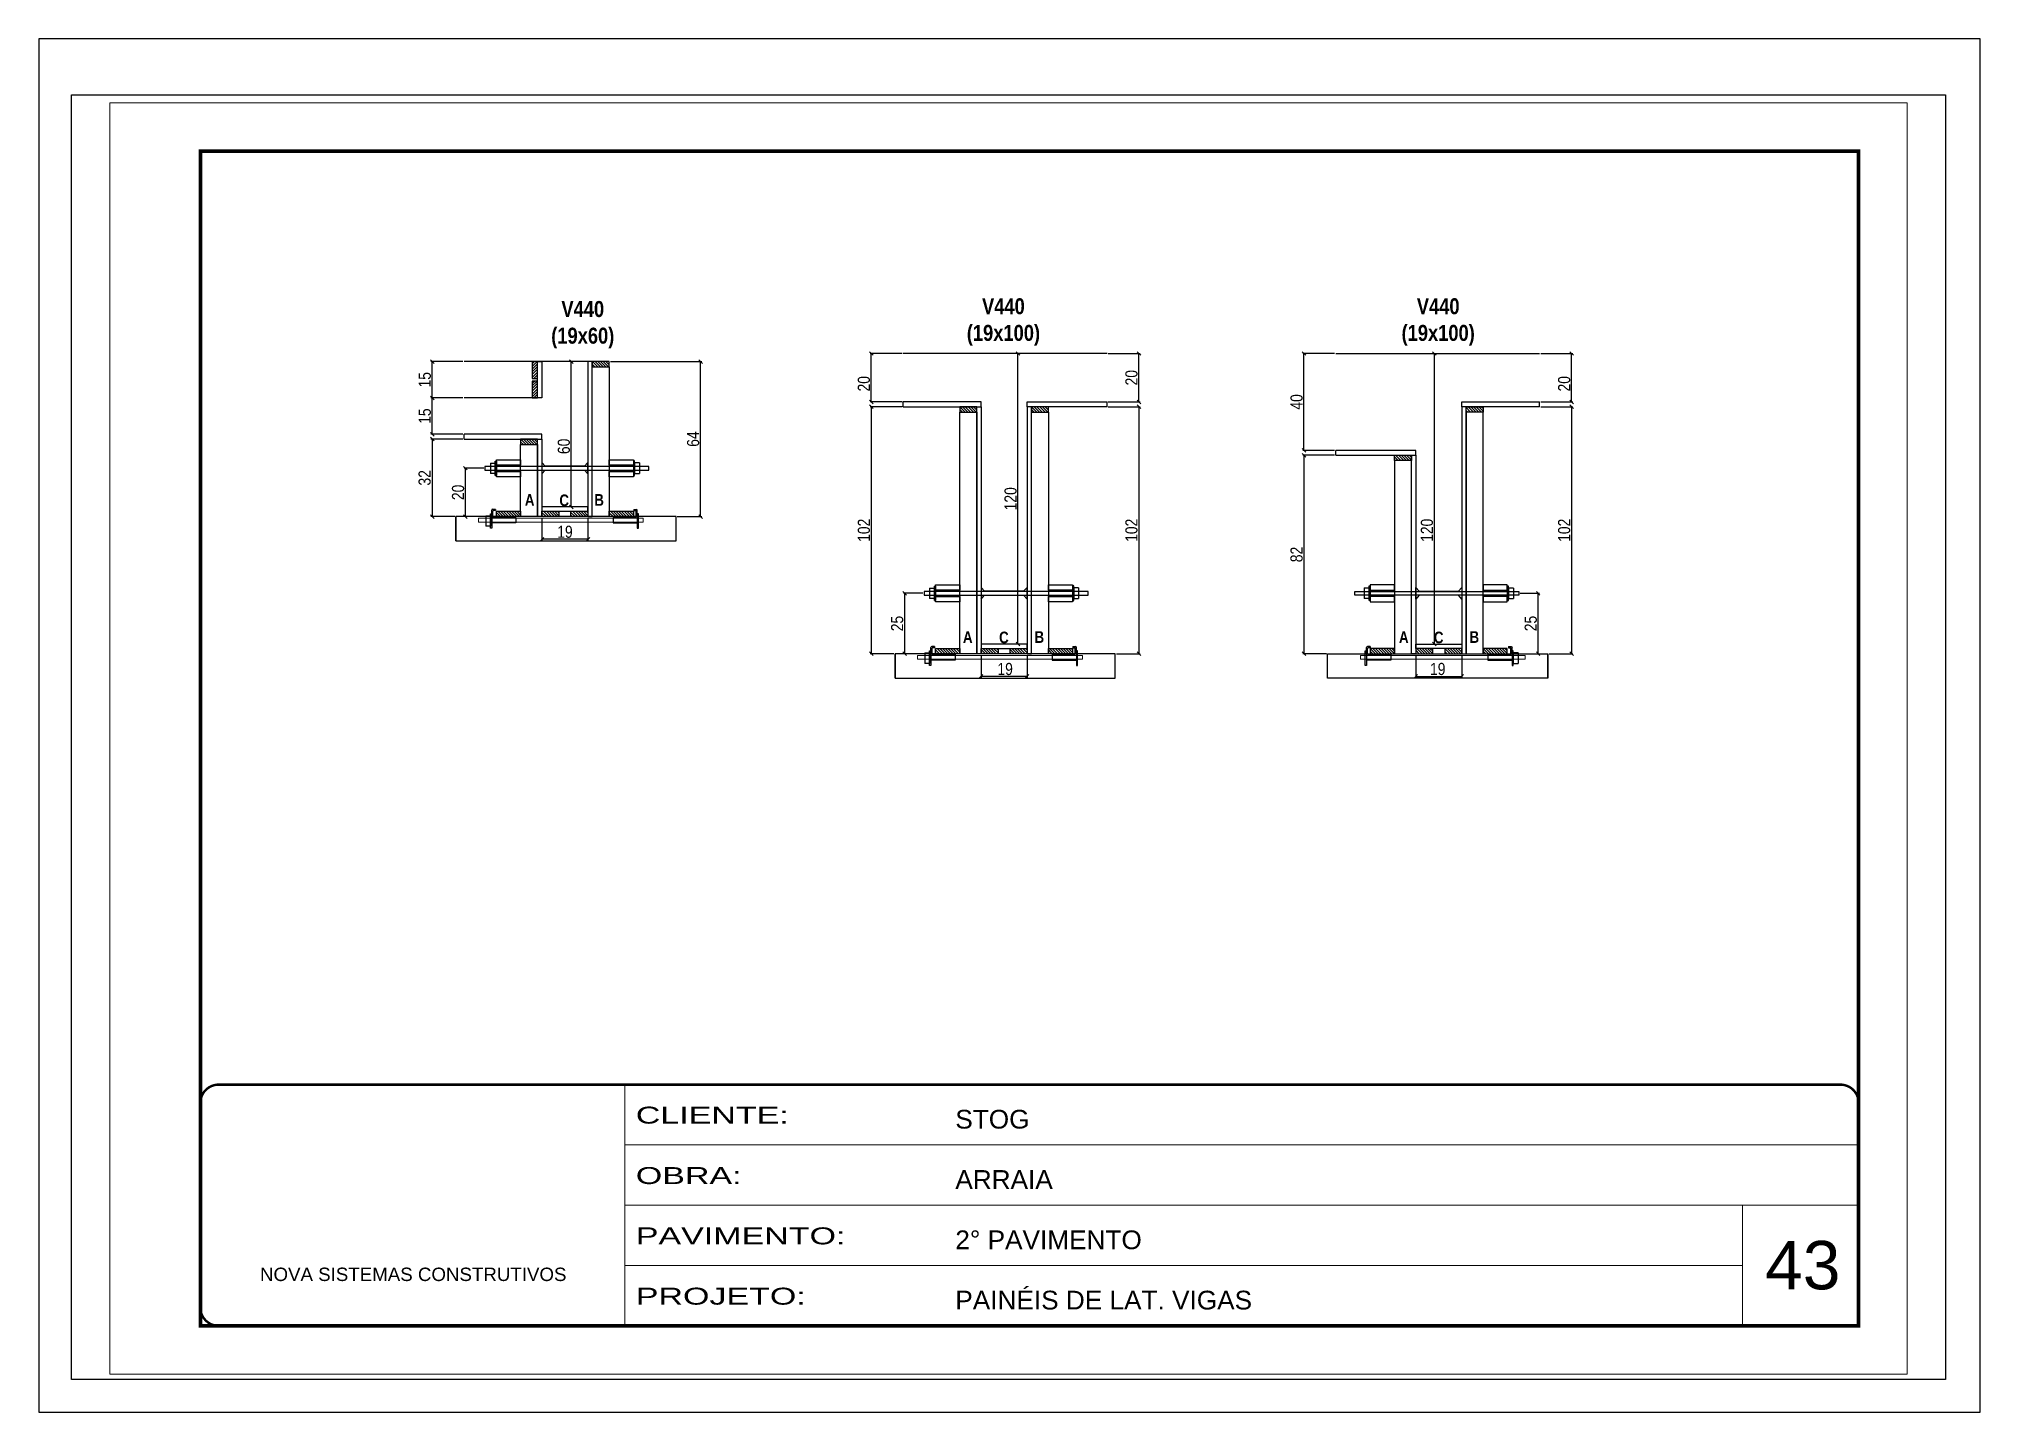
# Paper-space layout '01 (43)' of a CAD drawing. Extents: x -1 to 296, y 0 to 210.
# The model-space entities are those that its viewports show. They can reach past a viewport. Long polylines and large blocks are cut down to what shows.
import ezdxf

# ---------------------------------------------------------------- set-up
doc = ezdxf.new("R2010")
doc.units = 0
doc.linetypes.add('CONTINUO', pattern=[0])
doc.linetypes.add('DASHED', pattern=[0.75, 0.5, -0.25])
doc.layers.get('0').update_dxf_attribs({"linetype": 'CONTINUOUS'})
doc.layers.get('Defpoints').update_dxf_attribs({"linetype": 'CONTINUOUS'})
for name, color, linetype in [('1HACHURA MADEIRAS', 1, 'CONTINUOUS'), ('barrote', 251, 'CONTINUOUS'), ('COTA', 241, 'CONTINUOUS'), ('detalhes', 4, 'CONTINUOUS'), ('NOMENCLATURA', 7, 'CONTINUOUS'), ('Painéis', 200, 'CONTINUOUS'), ('presilha', 1, 'CONTINUOUS'), ('SARR_2.2x10', 60, 'CONTINUOUS'), ('SARR_2.2x7', 40, 'CONTINUOUS'), ('SARR_3.5x7', 81, 'CONTINUOUS'), ('Tubo de PVC', 51, 'CONTINUOUS')]:
    doc.layers.add(name, color=color, linetype=linetype)
for name, color, linetype, lineweight in [('CARIMBO', 255, 'CONTINUOUS', 9), ('CONCRETO', 251, 'CONTINUOUS', 25), ('Folhas', 255, 'CONTINUOUS', 9), ('SARRAFO DE PRESSAO', 251, 'DASHED', 9), ('SCO-___-LAJ', 2, 'CONTINUOUS', 0)]:
    doc.layers.add(name, color=color, linetype=linetype, lineweight=lineweight)
doc.styles.add('ARIAL', font='arial.ttf')
doc.styles.add('COTA TECNICA 2X', font='techl___.ttf', dxfattribs={"height": 10})
doc.styles.add('TECNICA', font='techb___.ttf', dxfattribs={"height": 10})
doc.styles.add('Tecnologia', font='')
doc.styles.get('Tecnologia').set_extended_font_data('Forgotten Futurist')
doc.dimstyles.new('SECAO', dxfattribs={"dimscale": 0.333333, "dimtxt": 5, "dimasz": 9, "dimexe": 3, "dimexo": 3, "dimgap": 3, "dimtad": 1, "dimdec": 1, "dimlfac": 0.5, "dimzin": 12, "dimdsep": 46, "dimtxsty": 'COTA TECNICA 2X', "dimblk1": 'OBLIQUE', "dimblk2": 'OBLIQUE', "dimsah": 1, "dimcen": 0.9, "dimclrd": 4, "dimclre": 4, "dimclrt": 240, "dimadec": 1, "dimazin": 3, "dimtfac": 1, "dimtdec": 1, "dimtmove": 0, "dimatfit": 3, "dimfxl": 1, "dimtolj": 1, "dimtzin": 12, "dimarcsym": 0})

psp = doc.layouts.new('01 (43)')

msp = doc.modelspace()

# ---------------------------------------------------------------- texts
at = {"layer": 'CARIMBO', "style": 'ARIAL'}
msp.add_text('43', height=40, dxfattribs=at).set_placement((8810.07, 1930.94))
at = {"layer": 'detalhes', "style": 'TECNICA'}
for s, p in [('A', (7785.25, 2578.08)), ('C', (7813.77, 2577.76)), ('B', (7842.64, 2578.08)), ('A', (8147.21, 2464.81)), ('C', (8177.08, 2464.5)), ('B', (8206.35, 2464.81)), ('A', (8507.48, 2464.81)), ('C', (8536.29, 2464.5)), ('B', (8565.75, 2464.81))]:
    msp.add_text(s, height=9.6, dxfattribs=at).set_placement(p)
at = {"layer": 'NOMENCLATURA', "char_height": 13.2, "attachment_point": 2, "style": 'TECNICA'}
for s, insert in [('V440\\P(19x60)', (7833.1, 2747.13)), ('V440\\P(19x100)', (8180.66, 2749.43)), ('V440\\P(19x100)', (8539.88, 2749.43))]:
    msp.add_mtext_dynamic_manual_height_columns(s, width=13.2, gutter_width=1, heights=[0], dxfattribs=dict(at, insert=insert))

# ---------------------------------------------------------------- blocks, each defined once
blk = doc.blocks.new('9999999999')
at = {"color": 30, "linetype": 'CONTINUO'}
for p, q in [((98564.6, 34230.2), (98564.6, 34429.4)), ((98564.6, 34379.6), (99584, 34379.6)), ((98564.6, 34329.8), (99488, 34329.8)), ((99584, 34329.8), (99488, 34329.8)), ((99488, 34329.8), (99488, 34230.2)), ((98564.6, 34280), (99488, 34280))]:
    blk.add_line(p, q, dxfattribs=at)
at = {"color": 30, "linetype": 'CONTINUO', "const_width": 2}
blk.add_lwpolyline([(99584, 34230.2), (99584, 34414.4, 0.414214), (99569, 34429.4), (98229, 34429.4, 0.414214), (98214, 34414.4), (98214, 34245.2, 0.414214), (98229, 34230.2), (99584, 34230.2)], format="xyb", dxfattribs=at)
at = {"layer": 'Folhas'}
blk.add_lwpolyline([(98139, 34190.2), (99624, 34190.2), (99624, 35240.2), (98139, 35240.2)], close=True, dxfattribs=at)
at = {"layer": 'Folhas', "color": 30, "const_width": 3}
blk.add_lwpolyline([(98214, 34230.2), (99584, 34230.2), (99584, 35200.2), (98214, 35200.2)], close=True, dxfattribs=at)
at = {"color": 7, "linetype": 'Continuous', "ltscale": 5, "style": 'ARIAL'}
for s, height, p in [('STOG', 15.48, (98837.7, 34393.1)), ('ARRAIA', 15.48, (98837.7, 34343.3)), ('2° PAVIMENTO', 15.483, (98837.7, 34293.5)), ('NOVA SISTEMAS CONSTRUTIVOS', 11.059, (98263.2, 34267.2)), ('PAINÉIS DE LAT. VIGAS', 15.483, (98837.7, 34243.7))]:
    blk.add_text(s, height=height, dxfattribs=at).set_placement(p)
at = {"layer": 'Folhas', "color": 7, "style": 'Tecnologia', "width": 1.5}
for s, p in [('CLIENTE:', (98573.7, 34397.2)), ('OBRA:', (98573.7, 34347.3)), ('PAVIMENTO:', (98573.7, 34297.5)), ('PROJETO:', (98573.7, 34247.7))]:
    blk.add_text(s, height=14, dxfattribs=at).set_placement(p)
blk = doc.blocks.new('_Oblique')
at = {"color": 0, "linetype": 'ByBlock', "lineweight": -2}
blk.add_line((-0.5, -0.5), (0.5, 0.5), dxfattribs=at)
blk = doc.blocks.new('*D1588')
at = {"layer": 'COTA', "color": 4, "lineweight": -2, "transparency": 16777216}
for p, q in [((7799.4, 2568.1), (7799.4, 2549.4)), ((7837.4, 2568.1), (7837.4, 2549.4)), ((7837.4, 2550.4), (7799.4, 2550.4))]:
    blk.add_line(p, q, dxfattribs=at)
at = {"layer": 'Defpoints', "color": 0, "transparency": 16777216}
for p in [(7799.4, 2569.1), (7837.4, 2569.1), (7799.4, 2550.4)]:
    blk.add_point(p, dxfattribs=at)
at = {"layer": 'COTA', "color": 4, "lineweight": -2, "transparency": 16777216, "xscale": 3, "yscale": 3, "zscale": 3, "rotation": 180}
blk.add_blockref('_Oblique', (7799.4, 2550.4), dxfattribs=at)
at = {"layer": 'COTA', "color": 4, "lineweight": -2, "transparency": 16777216, "xscale": 3, "yscale": 3, "zscale": 3}
blk.add_blockref('_Oblique', (7837.4, 2550.4), dxfattribs=at)
at = {"layer": 'COTA', "color": 240, "transparency": 16777216, "insert": (7818.4, 2556.5), "char_height": 10, "attachment_point": 5, "style": 'COTA TECNICA 2X'}
blk.add_mtext('\\A1;19', dxfattribs=at)
blk = doc.blocks.new('PRESILHA METÁLICA 1')
at = {"layer": 'presilha'}
for p, q in [((0, 13), (6, 13)), ((0, 13), (0, 0)), ((6, 0), (0, 0)), ((6, 15.5), (7.5, 15.5)), ((6, -2.5), (6, 15.5)), ((6, 13), (6, 0)), ((7.5, 10.6), (7.5, 19.9)), ((7.5, 15.5), (7.5, -2.5)), ((37.5, 4.1), (7.5, 4.1)), ((12, 21), (8.6, 21)), ((9, 11.6), (9, 18.9)), ((12, 19.5), (9.6, 19.5)), ((37.5, 11), (9.6, 11)), ((12, 21), (12, 19.5)), ((37.5, 11), (37.5, 4.1)), ((7.5, -2.5), (6, -2.5))]:
    blk.add_line(p, q, dxfattribs=at)
for centre, radius, start, end in [((8.6, 19.9), 1.14, 90, 180), ((9.6, 18.9), 0.57, 90, 180), ((9.6, 11.6), 0.57, 180, 270)]:
    blk.add_arc(centre, radius, start, end, dxfattribs=at)
blk = doc.blocks.new('PRESILHA METÁLICA 2')
at = {"layer": 'presilha'}
for p, q in [((-30.8, 13.5), (-30.8, 6.6)), ((-30.8, 13.5), (-2.8, 13.5)), ((-30.8, 6.6), (-0.8, 6.6)), ((-5.2, 23.5), (-5.2, 22)), ((-5.2, 23.5), (-1.9, 23.5)), ((-5.2, 22), (-2.8, 22)), ((-2.2, 14.1), (-2.2, 21.4)), ((0.8, 18), (-0.8, 18)), ((-0.8, 18), (-0.8, 0)), ((-0.8, 0), (0.8, 0)), ((-0.8, 14.6), (-0.8, 22.4)), ((0.8, 0), (0.8, 18))]:
    blk.add_line(p, q, dxfattribs=at)
for centre, radius, start, end in [((-2.8, 21.4), 0.57, 0, 90), ((-2.8, 14.1), 0.57, 270, 0), ((-1.9, 22.4), 1.14, 0, 90)]:
    blk.add_arc(centre, radius, start, end, dxfattribs=at)
blk = doc.blocks.new('*D1589')
at = {"layer": 'COTA', "color": 4, "lineweight": -2, "transparency": 16777216}
for p, q in [((7734.1, 2633.1), (7707.7, 2633.1)), ((7708.7, 2633.1), (7708.7, 2569.1)), ((7727.3, 2569.1), (7707.7, 2569.1))]:
    blk.add_line(p, q, dxfattribs=at)
at = {"layer": 'Defpoints', "color": 0, "transparency": 16777216}
for p in [(7735.1, 2633.1), (7708.7, 2569.1), (7728.3, 2569.1)]:
    blk.add_point(p, dxfattribs=at)
at = {"layer": 'COTA', "color": 4, "lineweight": -2, "transparency": 16777216, "xscale": 3, "yscale": 3, "zscale": 3}
for p, rotation in [((7708.7, 2633.1), 90), ((7708.7, 2569.1), 270)]:
    blk.add_blockref('_Oblique', p, dxfattribs=dict(at, rotation=rotation))
at = {"layer": 'COTA', "color": 240, "transparency": 16777216, "insert": (7702.5, 2601.1), "char_height": 10, "attachment_point": 5, "rotation": 90, "style": 'COTA TECNICA 2X'}
blk.add_mtext('\\A1;32', dxfattribs=at)
blk = doc.blocks.new('*D1590')
at = {"layer": 'COTA', "color": 4, "lineweight": -2, "transparency": 16777216}
for p, q in [((7836.4, 2697.1), (7822.6, 2697.1)), ((7823.6, 2577.1), (7823.6, 2697.1)), ((7828.9, 2577.1), (7822.6, 2577.1))]:
    blk.add_line(p, q, dxfattribs=at)
at = {"layer": 'Defpoints', "color": 0, "transparency": 16777216}
for p in [(7823.6, 2697.1), (7837.4, 2697.1), (7829.9, 2577.1)]:
    blk.add_point(p, dxfattribs=at)
at = {"layer": 'COTA', "color": 4, "lineweight": -2, "transparency": 16777216, "xscale": 3, "yscale": 3, "zscale": 3}
for p, rotation in [((7823.6, 2697.1), 90), ((7823.6, 2577.1), 270)]:
    blk.add_blockref('_Oblique', p, dxfattribs=dict(at, rotation=rotation))
at = {"layer": 'COTA', "color": 240, "transparency": 16777216, "insert": (7817.5, 2627.1), "char_height": 10, "attachment_point": 5, "rotation": 90, "style": 'COTA TECNICA 2X'}
blk.add_mtext('\\A1;60', dxfattribs=at)
blk = doc.blocks.new('*D1591')
at = {"layer": 'COTA', "color": 4, "lineweight": -2, "transparency": 16777216}
for p, q in [((7734.1, 2667.1), (7707.7, 2667.1)), ((7708.7, 2637.1), (7708.7, 2667.1)), ((7734.1, 2637.1), (7707.7, 2637.1))]:
    blk.add_line(p, q, dxfattribs=at)
at = {"layer": 'Defpoints', "color": 0, "transparency": 16777216}
for p in [(7708.7, 2667.1), (7735.1, 2667.1), (7735.1, 2637.1)]:
    blk.add_point(p, dxfattribs=at)
at = {"layer": 'COTA', "color": 4, "lineweight": -2, "transparency": 16777216, "xscale": 3, "yscale": 3, "zscale": 3}
for p, rotation in [((7708.7, 2667.1), 90), ((7708.7, 2637.1), 270)]:
    blk.add_blockref('_Oblique', p, dxfattribs=dict(at, rotation=rotation))
at = {"layer": 'COTA', "color": 240, "transparency": 16777216, "insert": (7702.6, 2652.1), "char_height": 10, "attachment_point": 5, "rotation": 90, "style": 'COTA TECNICA 2X'}
blk.add_mtext('\\A1;15', dxfattribs=at)
blk = doc.blocks.new('*D1592')
at = {"layer": 'COTA', "color": 4, "lineweight": -2, "transparency": 16777216}
for p, q in [((7856, 2697.1), (7931.4, 2697.1)), ((7930.4, 2569.1), (7930.4, 2697.1)), ((7911.2, 2569.1), (7931.4, 2569.1))]:
    blk.add_line(p, q, dxfattribs=at)
at = {"layer": 'Defpoints', "color": 0, "transparency": 16777216}
for p in [(7855, 2697.1), (7930.4, 2697.1), (7910.2, 2569.1)]:
    blk.add_point(p, dxfattribs=at)
at = {"layer": 'COTA', "color": 4, "lineweight": -2, "transparency": 16777216, "xscale": 3, "yscale": 3, "zscale": 3}
for p, rotation in [((7930.4, 2697.1), 90), ((7930.4, 2569.1), 270)]:
    blk.add_blockref('_Oblique', p, dxfattribs=dict(at, rotation=rotation))
at = {"layer": 'COTA', "color": 240, "transparency": 16777216, "insert": (7924.3, 2633.1), "char_height": 10, "attachment_point": 5, "rotation": 90, "style": 'COTA TECNICA 2X'}
blk.add_mtext('\\A1;64', dxfattribs=at)
blk = doc.blocks.new('*D1593')
at = {"layer": 'COTA', "color": 4, "lineweight": -2, "transparency": 16777216}
for p, q in [((7751.3, 2609.1), (7735.2, 2609.1)), ((7736.2, 2569.1), (7736.2, 2609.1)), ((7760.8, 2569.1), (7735.2, 2569.1))]:
    blk.add_line(p, q, dxfattribs=at)
at = {"layer": 'Defpoints', "color": 0, "transparency": 16777216}
for p in [(7736.2, 2609.1), (7752.3, 2609.1), (7761.8, 2569.1)]:
    blk.add_point(p, dxfattribs=at)
at = {"layer": 'COTA', "color": 4, "lineweight": -2, "transparency": 16777216, "xscale": 3, "yscale": 3, "zscale": 3}
for p, rotation in [((7736.2, 2609.1), 90), ((7736.2, 2569.1), 270)]:
    blk.add_blockref('_Oblique', p, dxfattribs=dict(at, rotation=rotation))
at = {"layer": 'COTA', "color": 240, "transparency": 16777216, "insert": (7730.1, 2589.1), "char_height": 10, "attachment_point": 5, "rotation": 90, "style": 'COTA TECNICA 2X'}
blk.add_mtext('\\A1;20', dxfattribs=at)
blk = doc.blocks.new('*D1594')
at = {"layer": 'COTA', "color": 4, "lineweight": -2, "transparency": 16777216}
for p, q in [((7734.1, 2697.1), (7707.7, 2697.1)), ((7708.7, 2667.1), (7708.7, 2697.1)), ((7734.1, 2667.1), (7707.7, 2667.1))]:
    blk.add_line(p, q, dxfattribs=at)
at = {"layer": 'Defpoints', "color": 0, "transparency": 16777216}
for p in [(7708.7, 2697.1), (7735.1, 2697.1), (7735.1, 2667.1)]:
    blk.add_point(p, dxfattribs=at)
at = {"layer": 'COTA', "color": 4, "lineweight": -2, "transparency": 16777216, "xscale": 3, "yscale": 3, "zscale": 3}
for p, rotation in [((7708.7, 2697.1), 90), ((7708.7, 2667.1), 270)]:
    blk.add_blockref('_Oblique', p, dxfattribs=dict(at, rotation=rotation))
at = {"layer": 'COTA', "color": 240, "transparency": 16777216, "insert": (7702.6, 2682.1), "char_height": 10, "attachment_point": 5, "rotation": 90, "style": 'COTA TECNICA 2X'}
blk.add_mtext('\\A1;15', dxfattribs=at)
blk = doc.blocks.new('*D1614')
at = {"layer": 'COTA', "color": 4, "lineweight": -2, "transparency": 16777216}
for p, q in [((8521.4, 2454.8), (8521.4, 2436.1)), ((8559.4, 2454.8), (8559.4, 2436.1)), ((8521.4, 2437.1), (8559.4, 2437.1))]:
    blk.add_line(p, q, dxfattribs=at)
at = {"layer": 'Defpoints', "color": 0, "transparency": 16777216}
for p in [(8521.4, 2455.8), (8559.4, 2455.8), (8559.4, 2437.1)]:
    blk.add_point(p, dxfattribs=at)
at = {"layer": 'COTA', "color": 4, "lineweight": -2, "transparency": 16777216, "xscale": 3, "yscale": 3, "zscale": 3, "rotation": 180}
blk.add_blockref('_Oblique', (8521.4, 2437.1), dxfattribs=at)
at = {"layer": 'COTA', "color": 4, "lineweight": -2, "transparency": 16777216, "xscale": 3, "yscale": 3, "zscale": 3}
blk.add_blockref('_Oblique', (8559.4, 2437.1), dxfattribs=at)
at = {"layer": 'COTA', "color": 240, "transparency": 16777216, "insert": (8539.5, 2443.2), "char_height": 10, "attachment_point": 5, "style": 'COTA TECNICA 2X'}
blk.add_mtext('\\A1;19', dxfattribs=at)
blk = doc.blocks.new('*D1615')
at = {"layer": 'COTA', "color": 4, "lineweight": -2, "transparency": 16777216}
for p, q in [((8624.7, 2659.8), (8651.1, 2659.8)), ((8650.1, 2659.8), (8650.1, 2455.8)), ((8631.5, 2455.8), (8651.1, 2455.8))]:
    blk.add_line(p, q, dxfattribs=at)
at = {"layer": 'Defpoints', "color": 0, "transparency": 16777216}
for p in [(8623.7, 2659.8), (8630.5, 2455.8), (8650.1, 2455.8)]:
    blk.add_point(p, dxfattribs=at)
at = {"layer": 'COTA', "color": 4, "lineweight": -2, "transparency": 16777216, "xscale": 3, "yscale": 3, "zscale": 3}
for p, rotation in [((8650.1, 2659.8), 90), ((8650.1, 2455.8), 270)]:
    blk.add_blockref('_Oblique', p, dxfattribs=dict(at, rotation=rotation))
at = {"layer": 'COTA', "color": 240, "transparency": 16777216, "insert": (8644, 2557.8), "char_height": 10, "attachment_point": 5, "rotation": 90, "style": 'COTA TECNICA 2X'}
blk.add_mtext('\\A1;102', dxfattribs=at)
blk = doc.blocks.new('*D1616')
at = {"layer": 'COTA', "color": 4, "lineweight": -2, "transparency": 16777216}
for p, q in [((8522.4, 2703.8), (8537.7, 2703.8)), ((8536.7, 2463.8), (8536.7, 2703.8)), ((8529.8, 2463.8), (8537.7, 2463.8))]:
    blk.add_line(p, q, dxfattribs=at)
at = {"layer": 'Defpoints', "color": 0, "transparency": 16777216}
for p in [(8521.4, 2703.8), (8536.7, 2703.8), (8528.8, 2463.8)]:
    blk.add_point(p, dxfattribs=at)
at = {"layer": 'COTA', "color": 4, "lineweight": -2, "transparency": 16777216, "xscale": 3, "yscale": 3, "zscale": 3}
for p, rotation in [((8536.7, 2703.8), 90), ((8536.7, 2463.8), 270)]:
    blk.add_blockref('_Oblique', p, dxfattribs=dict(at, rotation=rotation))
at = {"layer": 'COTA', "color": 240, "transparency": 16777216, "insert": (8530.6, 2557.8), "char_height": 10, "attachment_point": 5, "rotation": 90, "style": 'COTA TECNICA 2X'}
blk.add_mtext('\\A1;120', dxfattribs=at)
blk = doc.blocks.new('*D1617')
at = {"layer": 'COTA', "color": 4, "lineweight": -2, "transparency": 16777216}
for p, q in [((8624.7, 2703.8), (8651.1, 2703.8)), ((8650.1, 2663.8), (8650.1, 2703.8)), ((8624.7, 2663.8), (8651.1, 2663.8))]:
    blk.add_line(p, q, dxfattribs=at)
at = {"layer": 'Defpoints', "color": 0, "transparency": 16777216}
for p in [(8623.7, 2703.8), (8650.1, 2703.8), (8623.7, 2663.8)]:
    blk.add_point(p, dxfattribs=at)
at = {"layer": 'COTA', "color": 4, "lineweight": -2, "transparency": 16777216, "xscale": 3, "yscale": 3, "zscale": 3}
for p, rotation in [((8650.1, 2703.8), 90), ((8650.1, 2663.8), 270)]:
    blk.add_blockref('_Oblique', p, dxfattribs=dict(at, rotation=rotation))
at = {"layer": 'COTA', "color": 240, "transparency": 16777216, "insert": (8644, 2678.8), "char_height": 10, "attachment_point": 5, "rotation": 90, "style": 'COTA TECNICA 2X'}
blk.add_mtext('\\A1;20', dxfattribs=at)
blk = doc.blocks.new('*D1618')
at = {"layer": 'COTA', "color": 4, "lineweight": -2, "transparency": 16777216}
for p, q in [((8454.3, 2619.8), (8428, 2619.8)), ((8429, 2619.8), (8429, 2455.8)), ((8447.6, 2455.8), (8428, 2455.8))]:
    blk.add_line(p, q, dxfattribs=at)
at = {"layer": 'Defpoints', "color": 0, "transparency": 16777216}
for p in [(8455.3, 2619.8), (8429, 2455.8), (8448.6, 2455.8)]:
    blk.add_point(p, dxfattribs=at)
at = {"layer": 'COTA', "color": 4, "lineweight": -2, "transparency": 16777216, "xscale": 3, "yscale": 3, "zscale": 3}
for p, rotation in [((8429, 2619.8), 90), ((8429, 2455.8), 270)]:
    blk.add_blockref('_Oblique', p, dxfattribs=dict(at, rotation=rotation))
at = {"layer": 'COTA', "color": 240, "transparency": 16777216, "insert": (8422.9, 2537.8), "char_height": 10, "attachment_point": 5, "rotation": 90, "style": 'COTA TECNICA 2X'}
blk.add_mtext('\\A1;82', dxfattribs=at)
blk = doc.blocks.new('*D1619')
at = {"layer": 'COTA', "color": 4, "lineweight": -2, "transparency": 16777216}
for p, q in [((8454.3, 2703.8), (8428, 2703.8)), ((8429, 2623.8), (8429, 2703.8)), ((8454.3, 2623.8), (8428, 2623.8))]:
    blk.add_line(p, q, dxfattribs=at)
at = {"layer": 'Defpoints', "color": 0, "transparency": 16777216}
for p in [(8429, 2703.8), (8455.3, 2703.8), (8455.3, 2623.8)]:
    blk.add_point(p, dxfattribs=at)
at = {"layer": 'COTA', "color": 4, "lineweight": -2, "transparency": 16777216, "xscale": 3, "yscale": 3, "zscale": 3}
for p, rotation in [((8429, 2703.8), 90), ((8429, 2623.8), 270)]:
    blk.add_blockref('_Oblique', p, dxfattribs=dict(at, rotation=rotation))
at = {"layer": 'COTA', "color": 240, "transparency": 16777216, "insert": (8422.9, 2663.8), "char_height": 10, "attachment_point": 5, "rotation": 90, "style": 'COTA TECNICA 2X'}
blk.add_mtext('\\A1;40', dxfattribs=at)
blk = doc.blocks.new('*D1565')
at = {"layer": 'COTA', "color": 4, "lineweight": -2, "transparency": 16777216}
for p, q in [((8607.5, 2505.8), (8623.5, 2505.8)), ((8622.5, 2455.8), (8622.5, 2505.8)), ((8598, 2455.8), (8623.5, 2455.8))]:
    blk.add_line(p, q, dxfattribs=at)
at = {"layer": 'Defpoints', "color": 0, "transparency": 16777216}
for p in [(8606.5, 2505.8), (8622.5, 2505.8), (8597, 2455.8)]:
    blk.add_point(p, dxfattribs=at)
at = {"layer": 'COTA', "color": 4, "lineweight": -2, "transparency": 16777216, "xscale": 3, "yscale": 3, "zscale": 3}
for p, rotation in [((8622.5, 2505.8), 90), ((8622.5, 2455.8), 270)]:
    blk.add_blockref('_Oblique', p, dxfattribs=dict(at, rotation=rotation))
at = {"layer": 'COTA', "color": 240, "transparency": 16777216, "insert": (8616.4, 2480.8), "char_height": 10, "attachment_point": 5, "rotation": 90, "style": 'COTA TECNICA 2X'}
blk.add_mtext('\\A1;25', dxfattribs=at)
blk = doc.blocks.new('*D1566')
at = {"layer": 'COTA', "color": 4, "lineweight": -2, "transparency": 16777216}
for p, q in [((8162.2, 2454.8), (8162.2, 2436.1)), ((8200.2, 2454.8), (8200.2, 2436.1)), ((8200.2, 2437.1), (8162.2, 2437.1))]:
    blk.add_line(p, q, dxfattribs=at)
at = {"layer": 'Defpoints', "color": 0, "transparency": 16777216}
for p in [(8162.2, 2455.8), (8200.2, 2455.8), (8162.2, 2437.1)]:
    blk.add_point(p, dxfattribs=at)
at = {"layer": 'COTA', "color": 4, "lineweight": -2, "transparency": 16777216, "xscale": 3, "yscale": 3, "zscale": 3, "rotation": 180}
blk.add_blockref('_Oblique', (8162.2, 2437.1), dxfattribs=at)
at = {"layer": 'COTA', "color": 4, "lineweight": -2, "transparency": 16777216, "xscale": 3, "yscale": 3, "zscale": 3}
blk.add_blockref('_Oblique', (8200.2, 2437.1), dxfattribs=at)
at = {"layer": 'COTA', "color": 240, "transparency": 16777216, "insert": (8182.1, 2443.2), "char_height": 10, "attachment_point": 5, "style": 'COTA TECNICA 2X'}
blk.add_mtext('\\A1;19', dxfattribs=at)
blk = doc.blocks.new('*D1567')
at = {"layer": 'COTA', "color": 4, "lineweight": -2, "transparency": 16777216}
for p, q in [((8096.9, 2659.8), (8070.5, 2659.8)), ((8071.5, 2659.8), (8071.5, 2455.8)), ((8090.1, 2455.8), (8070.5, 2455.8))]:
    blk.add_line(p, q, dxfattribs=at)
at = {"layer": 'Defpoints', "color": 0, "transparency": 16777216}
for p in [(8097.9, 2659.8), (8071.5, 2455.8), (8091.1, 2455.8)]:
    blk.add_point(p, dxfattribs=at)
at = {"layer": 'COTA', "color": 4, "lineweight": -2, "transparency": 16777216, "xscale": 3, "yscale": 3, "zscale": 3}
for p, rotation in [((8071.5, 2659.8), 90), ((8071.5, 2455.8), 270)]:
    blk.add_blockref('_Oblique', p, dxfattribs=dict(at, rotation=rotation))
at = {"layer": 'COTA', "color": 240, "transparency": 16777216, "insert": (8065.4, 2557.8), "char_height": 10, "attachment_point": 5, "rotation": 90, "style": 'COTA TECNICA 2X'}
blk.add_mtext('\\A1;102', dxfattribs=at)
blk = doc.blocks.new('*D1568')
at = {"layer": 'COTA', "color": 4, "lineweight": -2, "transparency": 16777216}
for p, q in [((8199.2, 2703.8), (8191.7, 2703.8)), ((8192.7, 2463.8), (8192.7, 2703.8)), ((8191.8, 2463.8), (8191.7, 2463.8))]:
    blk.add_line(p, q, dxfattribs=at)
at = {"layer": 'Defpoints', "color": 0, "transparency": 16777216}
for p in [(8192.7, 2703.8), (8200.2, 2703.8), (8192.8, 2463.8)]:
    blk.add_point(p, dxfattribs=at)
at = {"layer": 'COTA', "color": 4, "lineweight": -2, "transparency": 16777216, "xscale": 3, "yscale": 3, "zscale": 3}
for p, rotation in [((8192.7, 2703.8), 90), ((8192.7, 2463.8), 270)]:
    blk.add_blockref('_Oblique', p, dxfattribs=dict(at, rotation=rotation))
at = {"layer": 'COTA', "color": 240, "transparency": 16777216, "insert": (8186.6, 2583.8), "char_height": 10, "attachment_point": 5, "rotation": 90, "style": 'COTA TECNICA 2X'}
blk.add_mtext('\\A1;120', dxfattribs=at)
blk = doc.blocks.new('*D1569')
at = {"layer": 'COTA', "color": 4, "lineweight": -2, "transparency": 16777216}
for p, q in [((8096.9, 2703.8), (8070.5, 2703.8)), ((8071.5, 2663.8), (8071.5, 2703.8)), ((8096.9, 2663.8), (8070.5, 2663.8))]:
    blk.add_line(p, q, dxfattribs=at)
at = {"layer": 'Defpoints', "color": 0, "transparency": 16777216}
for p in [(8071.5, 2703.8), (8097.9, 2703.8), (8097.9, 2663.8)]:
    blk.add_point(p, dxfattribs=at)
at = {"layer": 'COTA', "color": 4, "lineweight": -2, "transparency": 16777216, "xscale": 3, "yscale": 3, "zscale": 3}
for p, rotation in [((8071.5, 2703.8), 90), ((8071.5, 2663.8), 270)]:
    blk.add_blockref('_Oblique', p, dxfattribs=dict(at, rotation=rotation))
at = {"layer": 'COTA', "color": 240, "transparency": 16777216, "insert": (8065.4, 2678.8), "char_height": 10, "attachment_point": 5, "rotation": 90, "style": 'COTA TECNICA 2X'}
blk.add_mtext('\\A1;20', dxfattribs=at)
blk = doc.blocks.new('*D1570')
at = {"layer": 'COTA', "color": 4, "lineweight": -2, "transparency": 16777216}
for p, q in [((8267.3, 2659.8), (8293.6, 2659.8)), ((8292.6, 2659.8), (8292.6, 2455.8)), ((8274.1, 2455.8), (8293.6, 2455.8))]:
    blk.add_line(p, q, dxfattribs=at)
at = {"layer": 'Defpoints', "color": 0, "transparency": 16777216}
for p in [(8266.3, 2659.8), (8273.1, 2455.8), (8292.6, 2455.8)]:
    blk.add_point(p, dxfattribs=at)
at = {"layer": 'COTA', "color": 4, "lineweight": -2, "transparency": 16777216, "xscale": 3, "yscale": 3, "zscale": 3}
for p, rotation in [((8292.6, 2659.8), 90), ((8292.6, 2455.8), 270)]:
    blk.add_blockref('_Oblique', p, dxfattribs=dict(at, rotation=rotation))
at = {"layer": 'COTA', "color": 240, "transparency": 16777216, "insert": (8286.5, 2557.8), "char_height": 10, "attachment_point": 5, "rotation": 90, "style": 'COTA TECNICA 2X'}
blk.add_mtext('\\A1;102', dxfattribs=at)
blk = doc.blocks.new('*D1571')
at = {"layer": 'COTA', "color": 4, "lineweight": -2, "transparency": 16777216}
for p, q in [((8267.3, 2703.8), (8293.6, 2703.8)), ((8292.6, 2663.8), (8292.6, 2703.8)), ((8267.3, 2663.8), (8293.6, 2663.8))]:
    blk.add_line(p, q, dxfattribs=at)
at = {"layer": 'Defpoints', "color": 0, "transparency": 16777216}
for p in [(8266.3, 2703.8), (8292.6, 2703.8), (8266.3, 2663.8)]:
    blk.add_point(p, dxfattribs=at)
at = {"layer": 'COTA', "color": 4, "lineweight": -2, "transparency": 16777216, "xscale": 3, "yscale": 3, "zscale": 3}
for p, rotation in [((8292.6, 2703.8), 90), ((8292.6, 2663.8), 270)]:
    blk.add_blockref('_Oblique', p, dxfattribs=dict(at, rotation=rotation))
at = {"layer": 'COTA', "color": 240, "transparency": 16777216, "insert": (8286.5, 2683.8), "char_height": 10, "attachment_point": 5, "rotation": 90, "style": 'COTA TECNICA 2X'}
blk.add_mtext('\\A1;20', dxfattribs=at)
blk = doc.blocks.new('*D1572')
at = {"layer": 'COTA', "color": 4, "lineweight": -2, "transparency": 16777216}
for p, q in [((8114.1, 2505.8), (8098.1, 2505.8)), ((8099.1, 2455.8), (8099.1, 2505.8)), ((8123.6, 2455.8), (8098.1, 2455.8))]:
    blk.add_line(p, q, dxfattribs=at)
at = {"layer": 'Defpoints', "color": 0, "transparency": 16777216}
for p in [(8099.1, 2505.8), (8115.1, 2505.8), (8124.6, 2455.8)]:
    blk.add_point(p, dxfattribs=at)
at = {"layer": 'COTA', "color": 4, "lineweight": -2, "transparency": 16777216, "xscale": 3, "yscale": 3, "zscale": 3}
for p, rotation in [((8099.1, 2505.8), 90), ((8099.1, 2455.8), 270)]:
    blk.add_blockref('_Oblique', p, dxfattribs=dict(at, rotation=rotation))
at = {"layer": 'COTA', "color": 240, "transparency": 16777216, "insert": (8092.9, 2480.8), "char_height": 10, "attachment_point": 5, "rotation": 90, "style": 'COTA TECNICA 2X'}
blk.add_mtext('\\A1;25', dxfattribs=at)

# ---------------------------------------------------------------- dimensions: what is measured, and where the dimension line sits
at = {"layer": 'COTA'}
for base, p1, p2, picture, middle in [((7708.7, 2697.06), (7735.06, 2667.06), (7735.06, 2697.06), '*D1594', (7702.6, 2682.06)), ((8071.54, 2455.79), (8097.89, 2659.79), (8091.14, 2455.79), '*D1567', (8065.44, 2557.79)), ((8292.65, 2455.79), (8266.3, 2659.79), (8273.05, 2455.79), '*D1570', (8286.55, 2557.79)), ((8650.06, 2455.79), (8623.71, 2659.79), (8630.47, 2455.79), '*D1615', (8643.96, 2557.79)), ((7708.7, 2569.06), (7735.06, 2633.06), (7728.3, 2569.06), '*D1589', (7702.49, 2601.06)), ((8428.95, 2455.79), (8455.31, 2619.79), (8448.55, 2455.79), '*D1618', (8422.86, 2537.79)), ((7736.22, 2609.06), (7761.76, 2569.06), (7752.28, 2609.06), '*D1593', (7730.12, 2589.06)), ((8099.06, 2505.79), (8124.59, 2455.79), (8115.11, 2505.79), '*D1572', (8092.95, 2480.79)), ((8622.55, 2505.79), (8597.01, 2455.79), (8606.49, 2505.79), '*D1565', (8616.44, 2480.79))]:
    dim = msp.add_linear_dim(base=base, p1=p1, p2=p2, angle=90, dimstyle='SECAO', dxfattribs=at)
    dim.commit()
    dim.dimension.update_dxf_attribs({"geometry": picture, "text_midpoint": middle})
for base, p1, p2, angle, picture, middle in [((7823.62, 2697.06), (7829.94, 2577.06), (7837.36, 2697.06), 90, '*D1590', (7823.62, 2627.06)), ((7930.43, 2697.06), (7910.22, 2569.06), (7854.96, 2697.06), 90, '*D1592', (7930.43, 2633.06)), ((8071.54, 2703.79), (8097.89, 2663.79), (8097.89, 2703.79), 90, '*D1569', (8071.54, 2678.79)), ((8192.67, 2703.79), (8192.78, 2463.79), (8200.19, 2703.79), 90, '*D1568', (8192.67, 2583.79)), ((8292.65, 2703.79), (8266.3, 2663.79), (8266.3, 2703.79), 90, '*D1571', (8292.65, 2683.79)), ((8428.95, 2703.79), (8455.31, 2623.79), (8455.31, 2703.79), 90, '*D1619', (8428.95, 2663.79)), ((8536.69, 2703.79), (8528.83, 2463.79), (8521.41, 2703.79), 90, '*D1616', (8536.69, 2557.79)), ((8650.06, 2703.79), (8623.71, 2663.79), (8623.71, 2703.79), 90, '*D1617', (8650.06, 2678.79)), ((7708.7, 2667.06), (7735.06, 2637.06), (7735.06, 2667.06), 90, '*D1591', (7708.7, 2652.06)), ((7799.36, 2550.38, 0), (7837.36, 2569.06), (7799.36, 2569.06), 180, '*D1588', (7818.36, 2550.38, 0)), ((8162.19, 2437.12), (8200.19, 2455.79), (8162.19, 2455.79), 180, '*D1566', (8182.09, 2437.12))]:
    dim = msp.add_linear_dim(base=base, p1=p1, p2=p2, angle=angle, dimstyle='SECAO', dxfattribs=at)
    dim.commit()
    dim.dimension.update_dxf_attribs({"geometry": picture, "text_midpoint": middle, "dimtype": 160})
dim = msp.add_linear_dim(base=(8559.41, 2437.12), p1=(8521.41, 2455.79), p2=(8559.41, 2455.79), dimstyle='SECAO', dxfattribs=at)
dim.commit()
dim.dimension.update_dxf_attribs({"geometry": '*D1614', "text_midpoint": (8539.51, 2437.12), "dimtype": 160})

# ---------------------------------------------------------------- hatches: boundary and pattern name
at = {"layer": 'SARR_2.2x10'}
h = msp.add_hatch(dxfattribs=at)
h.set_pattern_fill('ANSI31', color=256, scale=0.5, angle=90)
h.set_pattern_definition([(135, (40859.5801, -120943.1124), (-1.122532015, -1.122532015), [])])
h.paths.add_polyline_path([(7761.76, 2573.46), (7761.76, 2569.06), (7781.76, 2569.06), (7781.76, 2573.46)])
h = msp.add_hatch(dxfattribs=at)
h.set_pattern_fill('ANSI31', color=256, scale=0.5, angle=90)
h.set_pattern_definition([(135, (40972.7801, -120943.1124), (-1.122532015, -1.122532015), [])])
h.paths.add_polyline_path([(7854.96, 2573.46), (7854.96, 2569.06), (7874.96, 2569.06), (7874.96, 2573.46)])
h = msp.add_hatch(dxfattribs=at)
h.set_pattern_fill('ANSI31', color=256, scale=0.5, angle=90)
h.set_pattern_definition([(135, (41222.4144, -121056.3763), (-1.122532015, -1.122532015), [])])
h.paths.add_polyline_path([(8124.59, 2460.19), (8124.59, 2455.79), (8144.59, 2455.79), (8144.59, 2460.19)])
h = msp.add_hatch(dxfattribs=at)
h.set_pattern_fill('ANSI31', color=256, scale=0.5, angle=90)
h.set_pattern_definition([(135, (41335.6144, -121056.3763), (-1.122532015, -1.122532015), [])])
h.paths.add_polyline_path([(8217.79, 2460.19), (8217.79, 2455.79), (8237.79, 2455.79), (8237.79, 2460.19)])
h = msp.add_hatch(dxfattribs=at)
h.set_pattern_fill('ANSI31', color=256, scale=0.5, angle=90)
h.set_pattern_definition([(135, (41694.8347, -121056.3763), (-1.122532015, -1.122532015), [])])
h.paths.add_polyline_path([(8503.81, 2460.19), (8503.81, 2455.79), (8483.81, 2455.79), (8483.81, 2460.19)])
h = msp.add_hatch(dxfattribs=at)
h.set_pattern_fill('ANSI31', color=256, scale=0.5, angle=90)
h.set_pattern_definition([(135, (41581.6347, -121056.3763), (-1.122532015, -1.122532015), [])])
h.paths.add_polyline_path([(8597.01, 2460.19), (8597.01, 2455.79), (8577.01, 2455.79), (8577.01, 2460.19)])
at = {"layer": 'SARR_2.2x7'}
h = msp.add_hatch(dxfattribs=at)
h.set_pattern_fill('ANSI31', color=256, scale=0.5, angle=180)
h.set_pattern_definition([(225, (131319.5266, 35870.8805), (1.122532015, -1.122532015), [])])
h.paths.add_polyline_path([(7795.76, 2683.06), (7791.36, 2683.06), (7791.36, 2697.06), (7795.76, 2697.06)])
h = msp.add_hatch(dxfattribs=at)
h.set_pattern_fill('ANSI31', color=256, scale=0.5, angle=90)
h.set_pattern_definition([(135, (40863.5801, -120819.5124), (-1.122532015, -1.122532015), [])])
h.paths.add_polyline_path([(7840.96, 2697.06), (7840.96, 2692.66), (7854.96, 2692.66), (7854.96, 2697.06)])
h = msp.add_hatch(dxfattribs=at)
h.set_pattern_fill('ANSI31', color=256, scale=0.5, angle=180)
h.set_pattern_definition([(225, (131319.5266, 35854.8805), (1.122532015, -1.122532015), [])])
h.paths.add_polyline_path([(7795.76, 2667.06), (7791.36, 2667.06), (7791.36, 2681.06), (7795.76, 2681.06)])
h = msp.add_hatch(dxfattribs=at)
h.set_pattern_fill('ANSI31', color=256, scale=0.5, angle=90)
h.set_pattern_definition([(135, (41167.2144, -120856.7763), (-1.122532015, -1.122532015), [])])
h.paths.add_polyline_path([(8144.59, 2659.79), (8144.59, 2655.39), (8158.59, 2655.39), (8158.59, 2659.79)])
h = msp.add_hatch(dxfattribs=at)
h.set_pattern_fill('ANSI31', color=256, scale=0.5, angle=90)
h.set_pattern_definition([(135, (41226.4144, -120856.7763), (-1.122532015, -1.122532015), [])])
h.paths.add_polyline_path([(8203.79, 2659.79), (8203.79, 2655.39), (8217.79, 2655.39), (8217.79, 2659.79)])
h = msp.add_hatch(dxfattribs=at)
h.set_pattern_fill('ANSI31', color=256, scale=0.5, angle=90)
h.set_pattern_definition([(135, (41526.4347, -120856.7763), (-1.122532015, -1.122532015), [])])
h.paths.add_polyline_path([(8577.01, 2659.79), (8577.01, 2655.39), (8563.01, 2655.39), (8563.01, 2659.79)])
h = msp.add_hatch(dxfattribs=at)
h.set_pattern_fill('ANSI31', color=256, scale=0.5, angle=90)
h.set_pattern_definition([(135, (40804.3801, -120883.5124), (-1.122532015, -1.122532015), [])])
h.paths.add_polyline_path([(7781.76, 2633.06), (7781.76, 2628.66), (7795.76, 2628.66), (7795.76, 2633.06)])
h = msp.add_hatch(dxfattribs=at)
h.set_pattern_fill('ANSI31', color=256, scale=0.5, angle=90)
h.set_pattern_definition([(135, (41585.6347, -120896.7763), (-1.122532015, -1.122532015), [])])
h.paths.add_polyline_path([(8517.81, 2619.79), (8517.81, 2615.39), (8503.81, 2615.39), (8503.81, 2619.79)])
h = msp.add_hatch(dxfattribs=at)
h.set_pattern_fill('ANSI31', color=256, scale=0.5, angle=90)
h.set_pattern_definition([(135, (40987.1801, -120943.1124), (-1.122532015, -1.122532015), [])])
h.paths.add_polyline_path([(7799.36, 2573.46), (7799.36, 2569.06), (7813.36, 2569.06), (7813.36, 2573.46)])
h = msp.add_hatch(dxfattribs=at)
h.set_pattern_fill('ANSI31', color=256, scale=0.5, angle=90)
h.set_pattern_definition([(135, (41011.1801, -120943.1124), (-1.122532015, -1.122532015), [])])
h.paths.add_polyline_path([(7823.36, 2573.46), (7823.36, 2569.06), (7837.36, 2569.06), (7837.36, 2573.46)])
h = msp.add_hatch(dxfattribs=at)
h.set_pattern_fill('ANSI31', color=256, scale=0.5, angle=90)
h.set_pattern_definition([(135, (41350.0144, -121056.3763), (-1.122532015, -1.122532015), [])])
h.paths.add_polyline_path([(8162.19, 2460.19), (8162.19, 2455.79), (8176.19, 2455.79), (8176.19, 2460.19)])
h = msp.add_hatch(dxfattribs=at)
h.set_pattern_fill('ANSI31', color=256, scale=0.5, angle=90)
h.set_pattern_definition([(135, (41374.0144, -121056.3763), (-1.122532015, -1.122532015), [])])
h.paths.add_polyline_path([(8186.19, 2460.19), (8186.19, 2455.79), (8200.19, 2455.79), (8200.19, 2460.19)])
h = msp.add_hatch(dxfattribs=at)
h.set_pattern_fill('ANSI31', color=256, scale=0.5, angle=90)
h.set_pattern_definition([(135, (41733.2347, -121056.3763), (-1.122532015, -1.122532015), [])])
h.paths.add_polyline_path([(8535.41, 2460.19), (8535.41, 2455.79), (8521.41, 2455.79), (8521.41, 2460.19)])
h = msp.add_hatch(dxfattribs=at)
h.set_pattern_fill('ANSI31', color=256, scale=0.5, angle=90)
h.set_pattern_definition([(135, (41709.2347, -121056.3763), (-1.122532015, -1.122532015), [])])
h.paths.add_polyline_path([(8559.41, 2460.19), (8559.41, 2455.79), (8545.41, 2455.79), (8545.41, 2460.19)])

# ---------------------------------------------------------------- linework, layer by layer
at = {"layer": '1HACHURA MADEIRAS', "elevation": 0}
for points in [[(7761.76, 2615.97), (7781.76, 2615.97), (7781.76, 2611.57), (7761.76, 2611.57)], [(7854.96, 2615.97), (7874.96, 2615.97), (7874.96, 2611.57), (7854.96, 2611.57)], [(7761.76, 2606.37), (7781.76, 2606.37), (7781.76, 2601.97), (7761.76, 2601.97)], [(7854.96, 2606.37), (7874.96, 2606.37), (7874.96, 2601.97), (7854.96, 2601.97)], [(8124.59, 2512.7), (8144.59, 2512.7), (8144.59, 2508.3), (8124.59, 2508.3)], [(8124.59, 2503.1), (8144.59, 2503.1), (8144.59, 2498.7), (8124.59, 2498.7)], [(8217.79, 2512.7), (8237.79, 2512.7), (8237.79, 2508.3), (8217.79, 2508.3)], [(8217.79, 2503.1), (8237.79, 2503.1), (8237.79, 2498.7), (8217.79, 2498.7)], [(8503.81, 2512.7), (8483.81, 2512.7), (8483.81, 2508.3), (8503.81, 2508.3)], [(8503.81, 2503.1), (8483.81, 2503.1), (8483.81, 2498.7), (8503.81, 2498.7)], [(8597.01, 2512.7), (8577.01, 2512.7), (8577.01, 2508.3), (8597.01, 2508.3)], [(8597.01, 2503.1), (8577.01, 2503.1), (8577.01, 2498.7), (8597.01, 2498.7)]]:
    msp.add_lwpolyline(points, close=True, dxfattribs=at)
at = {"layer": 'barrote'}
msp.add_lwpolyline([(7728.3, 2549.06), (7910.22, 2549.06), (7910.22, 2569.06), (7728.3, 2569.06)], close=True, dxfattribs=at)
at = {"layer": 'barrote', "elevation": 0}
for points in [[(8091.14, 2435.79), (8273.05, 2435.79), (8273.05, 2455.79), (8091.14, 2455.79)], [(8630.47, 2435.79), (8448.55, 2435.79), (8448.55, 2455.79), (8630.47, 2455.79)]]:
    msp.add_lwpolyline(points, close=True, dxfattribs=at)
at = {"layer": 'CONCRETO', "linetype": 'Continuous'}
for p, q in [((7837.36, 2697.06), (7735.06, 2697.06)), ((8266.3, 2703.79), (8097.89, 2703.79)), ((8455.31, 2703.79), (8623.71, 2703.79))]:
    msp.add_line(p, q, dxfattribs=at)
at = {"layer": 'detalhes', "color": 250}
for p, q in [((7728.3, 2549.06), (7728.3, 2569.06)), ((8091.14, 2435.79), (8091.14, 2455.79)), ((8630.47, 2435.79), (8630.47, 2455.79))]:
    msp.add_line(p, q, dxfattribs=at)
at = {"layer": 'Painéis', "linetype": 'Continuous'}
for p, q in [((7799.36, 2667.06), (7735.06, 2667.06)), ((8097.89, 2659.79), (8097.89, 2663.79)), ((8266.3, 2659.79), (8266.3, 2663.79)), ((8623.71, 2659.79), (8623.71, 2663.79)), ((7735.06, 2633.06), (7735.06, 2637.06)), ((8455.31, 2619.79), (8455.31, 2623.79))]:
    msp.add_line(p, q, dxfattribs=at)
at = {"layer": 'Painéis', "linetype": 'Continuous', "elevation": 0}
for points in [[(7795.76, 2667.06), (7795.76, 2697.06), (7799.36, 2697.06), (7799.36, 2667.06)], [(8158.59, 2455.79), (8158.59, 2659.79), (8162.19, 2659.79), (8162.19, 2455.79)], [(8203.79, 2455.79), (8203.79, 2659.79), (8200.19, 2659.79), (8200.19, 2455.79)], [(8563.01, 2455.79), (8563.01, 2659.79), (8559.41, 2659.79), (8559.41, 2455.79)], [(8517.81, 2455.79), (8517.81, 2619.79), (8521.41, 2619.79), (8521.41, 2455.79)], [(8200.19, 2463.79), (8162.19, 2463.79), (8162.19, 2460.19), (8200.19, 2460.19)], [(8521.41, 2463.79), (8559.41, 2463.79), (8559.41, 2460.19), (8521.41, 2460.19)]]:
    msp.add_lwpolyline(points, close=True, dxfattribs=at)
at = {"layer": 'Painéis', "linetype": 'Continuous'}
for points in [[(7840.96, 2569.06), (7840.96, 2697.06), (7837.36, 2697.06), (7837.36, 2569.06)], [(7795.76, 2569.06), (7795.76, 2633.06), (7799.36, 2633.06), (7799.36, 2569.06)], [(7837.36, 2577.06), (7799.36, 2577.06), (7799.36, 2573.46), (7837.36, 2573.46)]]:
    msp.add_lwpolyline(points, close=True, dxfattribs=at)
at = {"layer": 'Painéis', "linetype": 'Continuous', "elevation": 0}
for points in [[(8097.89, 2659.79), (8162.19, 2659.79), (8162.19, 2663.79), (8097.89, 2663.79)], [(8266.3, 2659.79), (8200.19, 2659.79), (8200.19, 2663.79), (8266.3, 2663.79)], [(8623.71, 2659.79), (8559.41, 2659.79), (8559.41, 2663.79), (8623.71, 2663.79)], [(7735.06, 2633.06), (7799.36, 2633.06), (7799.36, 2637.06), (7735.06, 2637.06)], [(8455.31, 2619.79), (8521.41, 2619.79), (8521.41, 2623.79), (8455.31, 2623.79)]]:
    msp.add_lwpolyline(points, dxfattribs=at)
at = {"layer": 'presilha'}
for p, q in [((7760.76, 2614.97, 0), (7761.76, 2614.97, 0)), ((7760.76, 2602.97, 0), (7760.76, 2614.97, 0)), ((7761.76, 2614.97, 0), (7761.76, 2602.97, 0)), ((7875.96, 2615.16), (7874.96, 2615.16)), ((7874.96, 2615.16), (7874.96, 2603.16)), ((7875.96, 2603.16), (7875.96, 2615.16)), ((7756.76, 2613.3, 0), (7760.76, 2613.3, 0)), ((7756.76, 2613.3, 0), (7756.76, 2604.63, 0)), ((7760.76, 2604.63, 0), (7756.76, 2604.63, 0)), ((7760.76, 2613.3, 0), (7760.76, 2604.63, 0)), ((7761.76, 2602.97, 0), (7760.76, 2602.97, 0)), ((7874.96, 2603.16), (7875.96, 2603.16)), ((7879.96, 2613.49), (7875.96, 2613.49)), ((7875.96, 2613.49), (7875.96, 2604.82)), ((7875.96, 2604.82), (7879.96, 2604.82)), ((7879.96, 2613.49), (7879.96, 2604.82)), ((8119.59, 2510.04, 0), (8123.59, 2510.04, 0)), ((8119.59, 2510.04, 0), (8119.59, 2501.37, 0)), ((8123.59, 2511.7, 0), (8124.59, 2511.7, 0)), ((8123.59, 2499.7, 0), (8123.59, 2511.7, 0)), ((8123.59, 2510.04, 0), (8123.59, 2501.37, 0)), ((8124.59, 2511.7, 0), (8124.59, 2499.7, 0)), ((8238.79, 2511.89), (8237.79, 2511.89)), ((8237.79, 2511.89), (8237.79, 2499.89)), ((8238.79, 2499.89), (8238.79, 2511.89)), ((8242.79, 2510.23), (8238.79, 2510.23)), ((8238.79, 2510.23), (8238.79, 2501.56)), ((8242.79, 2510.23), (8242.79, 2501.56)), ((8478.81, 2510.23), (8482.81, 2510.23)), ((8478.81, 2510.23), (8478.81, 2501.56)), ((8482.81, 2511.89), (8483.81, 2511.89)), ((8482.81, 2499.89), (8482.81, 2511.89)), ((8482.81, 2510.23), (8482.81, 2501.56)), ((8483.81, 2511.89), (8483.81, 2499.89)), ((8598.01, 2511.7, 0), (8597.01, 2511.7, 0)), ((8597.01, 2511.7, 0), (8597.01, 2499.7, 0)), ((8598.01, 2499.7, 0), (8598.01, 2511.7, 0)), ((8602.01, 2510.04, 0), (8598.01, 2510.04, 0)), ((8598.01, 2510.04, 0), (8598.01, 2501.37, 0)), ((8602.01, 2510.04, 0), (8602.01, 2501.37, 0)), ((8123.59, 2501.37, 0), (8119.59, 2501.37, 0)), ((8124.59, 2499.7, 0), (8123.59, 2499.7, 0)), ((8237.79, 2499.89), (8238.79, 2499.89)), ((8238.79, 2501.56), (8242.79, 2501.56)), ((8482.81, 2501.56), (8478.81, 2501.56)), ((8483.81, 2499.89), (8482.81, 2499.89)), ((8597.01, 2499.7, 0), (8598.01, 2499.7, 0)), ((8598.01, 2501.37, 0), (8602.01, 2501.37, 0))]:
    msp.add_line(p, q, dxfattribs=at)
at = {"layer": 'presilha', "elevation": 0}
for points in [[(7887.74, 2610.56), (7752.28, 2610.56), (7752.28, 2607.56), (7887.74, 2607.56)], [(8250.57, 2507.29), (8115.11, 2507.29), (8115.11, 2504.29), (8250.57, 2504.29)], [(8471.03, 2507.29), (8606.49, 2507.29), (8606.49, 2504.29), (8471.03, 2504.29)]]:
    msp.add_lwpolyline(points, close=True, dxfattribs=at)
at = {"layer": 'SARR_2.2x10', "elevation": 0}
for points in [[(7761.76, 2573.46), (7781.76, 2573.46), (7781.76, 2569.06), (7761.76, 2569.06)], [(8124.59, 2460.19), (8144.59, 2460.19), (8144.59, 2455.79), (8124.59, 2455.79)], [(8217.79, 2460.19), (8237.79, 2460.19), (8237.79, 2455.79), (8217.79, 2455.79)], [(8503.81, 2460.19), (8483.81, 2460.19), (8483.81, 2455.79), (8503.81, 2455.79)], [(8597.01, 2460.19), (8577.01, 2460.19), (8577.01, 2455.79), (8597.01, 2455.79)]]:
    msp.add_lwpolyline(points, close=True, dxfattribs=at)
at = {"layer": 'SARR_2.2x10'}
msp.add_lwpolyline([(7854.96, 2573.46), (7874.96, 2573.46), (7874.96, 2569.06), (7854.96, 2569.06)], close=True, dxfattribs=at)
at = {"layer": 'SARR_2.2x7', "elevation": 0}
for points in [[(7795.76, 2683.06), (7795.76, 2697.06), (7791.36, 2697.06), (7791.36, 2683.06)], [(7854.96, 2697.06), (7840.96, 2697.06), (7840.96, 2692.66), (7854.96, 2692.66)], [(7795.76, 2667.06), (7795.76, 2681.06), (7791.36, 2681.06), (7791.36, 2667.06)], [(8158.59, 2659.79), (8144.59, 2659.79), (8144.59, 2655.39), (8158.59, 2655.39)], [(8563.01, 2659.79), (8577.01, 2659.79), (8577.01, 2655.39), (8563.01, 2655.39)], [(8162.19, 2460.19), (8176.19, 2460.19), (8176.19, 2455.79), (8162.19, 2455.79)], [(8186.19, 2460.19), (8200.19, 2460.19), (8200.19, 2455.79), (8186.19, 2455.79)], [(8535.41, 2460.19), (8521.41, 2460.19), (8521.41, 2455.79), (8535.41, 2455.79)], [(8559.41, 2460.19), (8545.41, 2460.19), (8545.41, 2455.79), (8559.41, 2455.79)]]:
    msp.add_lwpolyline(points, close=True, dxfattribs=at)
at = {"layer": 'SARR_2.2x7'}
for points in [[(8217.79, 2659.79), (8203.79, 2659.79), (8203.79, 2655.39), (8217.79, 2655.39)], [(7795.76, 2633.06), (7781.76, 2633.06), (7781.76, 2628.66), (7795.76, 2628.66)], [(8503.81, 2619.79), (8517.81, 2619.79), (8517.81, 2615.39), (8503.81, 2615.39)], [(7799.36, 2573.46), (7813.36, 2573.46), (7813.36, 2569.06), (7799.36, 2569.06)], [(7823.36, 2573.46), (7837.36, 2573.46), (7837.36, 2569.06), (7823.36, 2569.06)]]:
    msp.add_lwpolyline(points, close=True, dxfattribs=at)
at = {"layer": 'SARR_3.5x7'}
msp.add_lwpolyline([(7840.96, 2692.66), (7854.96, 2692.66), (7854.96, 2569.06), (7840.96, 2569.06)], close=True, dxfattribs=at)
at = {"layer": 'SARR_3.5x7', "elevation": 0}
for points in [[(8144.59, 2655.39), (8158.59, 2655.39), (8158.59, 2455.79), (8144.59, 2455.79)], [(8203.79, 2655.39), (8217.79, 2655.39), (8217.79, 2455.79), (8203.79, 2455.79)], [(8577.01, 2655.39), (8563.01, 2655.39), (8563.01, 2455.79), (8577.01, 2455.79)], [(7781.76, 2628.66), (7795.76, 2628.66), (7795.76, 2569.06), (7781.76, 2569.06)], [(8517.81, 2615.39), (8503.81, 2615.39), (8503.81, 2455.79), (8517.81, 2455.79)]]:
    msp.add_lwpolyline(points, close=True, dxfattribs=at)
at = {"layer": 'SCO-___-LAJ', "color": 1}
msp.add_lwpolyline([(7746.9, 2567.72), (7883.07, 2567.72), (7883.07, 2564.52), (7746.9, 2564.52)], close=True, dxfattribs=at)
at = {"layer": 'SCO-___-LAJ', "color": 1, "elevation": 0}
for points in [[(8109.74, 2454.46), (8245.9, 2454.46), (8245.9, 2451.26), (8109.74, 2451.26)], [(8611.86, 2454.46), (8475.7, 2454.46), (8475.7, 2451.26), (8611.86, 2451.26)]]:
    msp.add_lwpolyline(points, close=True, dxfattribs=at)
at = {"layer": 'Tubo de PVC', "elevation": 0}
for points in [[(7799.36, 2613.8), (7799.36, 2604.31), (7802.16, 2607.46), (7834.56, 2607.46), (7837.36, 2604.31), (7837.36, 2613.8), (7834.56, 2610.65), (7802.16, 2610.65)], [(8162.19, 2510.54), (8162.19, 2501.05), (8164.99, 2504.2), (8197.39, 2504.2), (8200.19, 2501.05), (8200.19, 2510.54), (8197.39, 2507.39), (8164.99, 2507.39)], [(8559.41, 2510.54), (8559.41, 2501.05), (8556.61, 2504.2), (8524.21, 2504.2), (8521.41, 2501.05), (8521.41, 2510.54), (8524.21, 2507.39), (8556.61, 2507.39)]]:
    msp.add_lwpolyline(points, close=True, dxfattribs=at)

# ---------------------------------------------------------------- block references
at = {"layer": 'presilha', "yscale": 0.6666666666666666, "zscale": 0.6666666666666666}
for name, p, xscale in [('PRESILHA METÁLICA 1', (7752.89, 2561.09), 0.6666666666666666), ('PRESILHA METÁLICA 2', (7878.64, 2559.42), 0.6666666666666666), ('PRESILHA METÁLICA 1', (8115.72, 2447.83), 0.6666666666666666), ('PRESILHA METÁLICA 2', (8241.47, 2446.16), 0.6666666666666666), ('PRESILHA METÁLICA 2', (8480.13, 2446.16), -0.6666666666666666), ('PRESILHA METÁLICA 1', (8605.88, 2447.83), -0.6666666666666666)]:
    msp.add_blockref(name, p, dxfattribs=dict(at, xscale=xscale))
at = {"layer": 'SARRAFO DE PRESSAO', "color": 6, "linetype": 'ByBlock'}
msp.add_blockref('9999999999', (-90696.77, -32329.4), dxfattribs=at)

msp.set_redraw_order([(e.dxf.handle, doc.entitydb.next_handle()) for e in msp.query("TEXT MTEXT ATTDEF DIMENSION ARC_DIMENSION")])  # texts and dimensions are drawn at this point

# ---------------------------------------------------------------- linework, layer by layer
for points in [[(-0.83, -0.24), (296.17, -0.24), (296.17, 209.76), (-0.83, 209.76)], [(290.87, 4.76), (4.17, 4.76), (4.17, 201.19), (290.87, 201.19)]]:
    psp.add_lwpolyline(points, close=True)

# ---------------------------------------------------------------- viewports
at = {"layer": 'Defpoints'}
psp.add_viewport(center=(147.52, 102.98), size=(286.7, 196.4325), view_center_point=(8184.85, 2386.96), view_height=1060.8667, dxfattribs=at)

doc.saveas('drawing.dxf')
